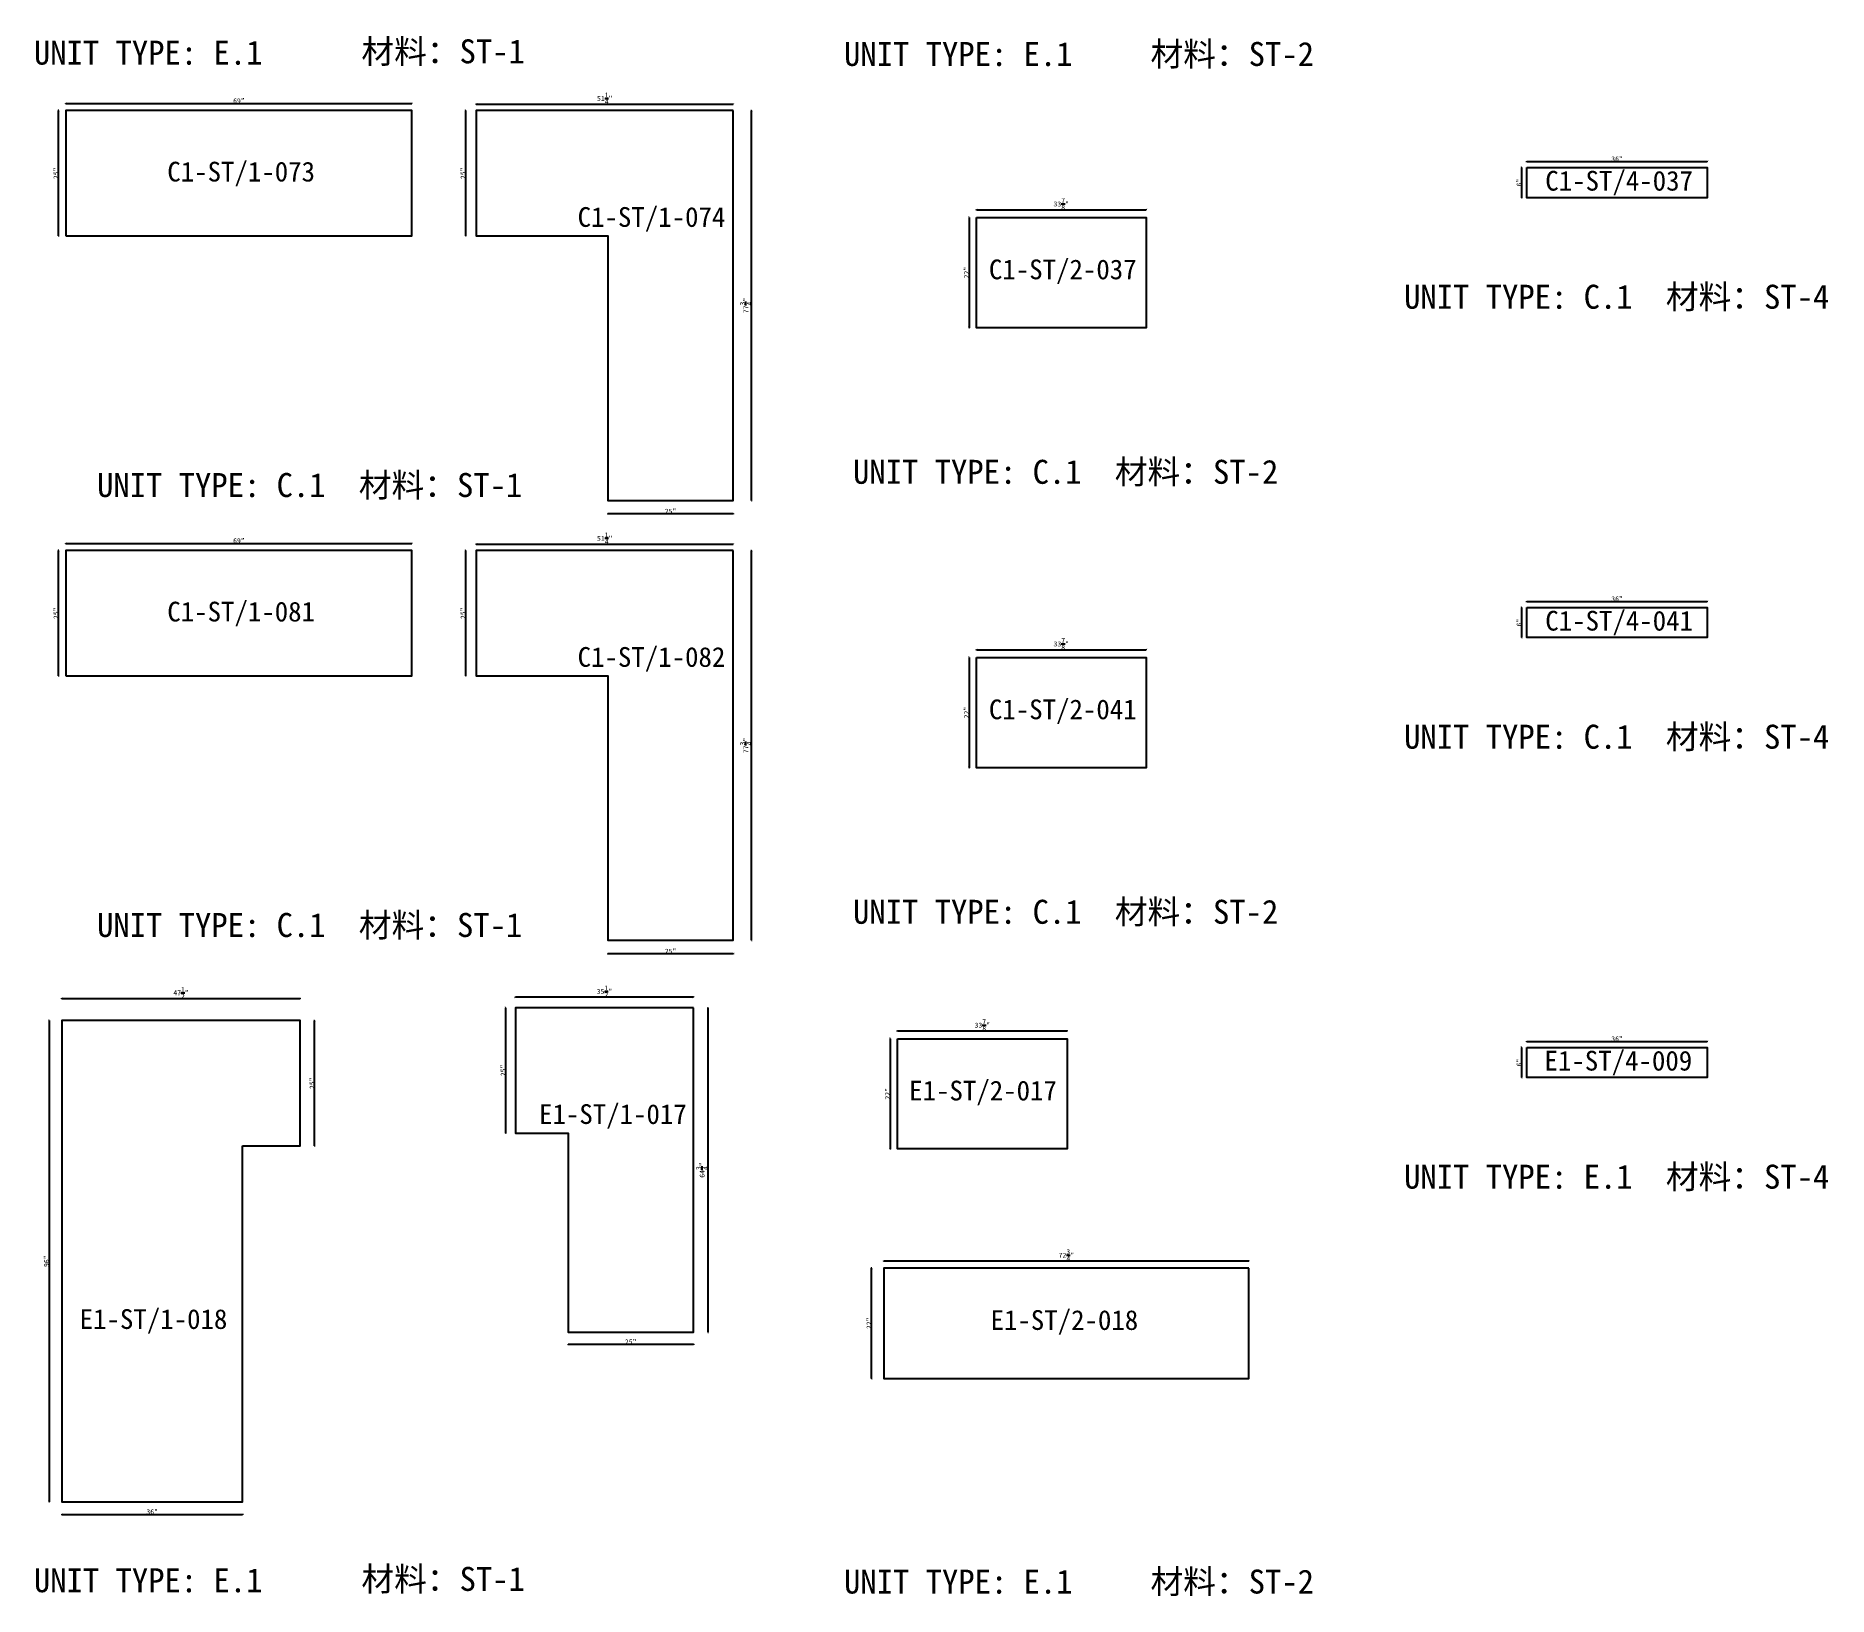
# Model space of a CAD drawing. Header units: millimetres. Extents: x -46962 to 137822, y -48342 to 2116.
# Drawn here: x -46822 to -37741, y -27207 to -19300 of the extents above; entities that cross this region are included whole.
import ezdxf
from ezdxf.enums import TextEntityAlignment as Align

# ---------------------------------------------------------------- set-up
doc = ezdxf.new("R2010")
doc.units = ezdxf.units.MM
doc.layers.add('COUNTERTOP_NUMBER', color=3, linetype='Continuous')
doc.layers.add('COUNTERTOPS', color=7, linetype='Continuous')
doc.styles.add('样式 1', font='')
doc.styles.get('样式 1').set_extended_font_data('NSimSun')
doc.dimstyles.new('副本 ISO-25', dxfattribs={"dimtxt": 25, "dimasz": 10, "dimexe": 1.5, "dimexo": 0.5, "dimtad": 1, "dimlfac": 0.03937, "dimlunit": 5, "dimtxsty": '样式 1', "dimblk": 'ARCHTICK', "dimcen": 2.5, "dimclrd": 256, "dimclrt": 1, "dimazin": 3, "dimtfac": 1, "dimtmove": 0, "dimatfit": 3, "dimfxlon": 1})

msp = doc.modelspace()

# ---------------------------------------------------------------- texts
at = {"style": '样式 1'}
for s, p in [('UNIT TYPE: E.1', (-46831.71, -19445.566)), ('材料：ST-1', (-45172.423, -19438.911)), ('UNIT TYPE: E.1', (-42727.3, -19452.343)), ('材料：ST-2', (-41174.575, -19452.343)), ('UNIT TYPE: C.1', (-39889.784, -20682.594)), ('材料：ST-4', (-38563.503, -20682.594)), ('UNIT TYPE: C.1', (-46511.744, -21636.725)), ('材料：ST-1', (-45185.463, -21636.725)), ('UNIT TYPE: C.1', (-42681.658, -21569.772)), ('材料：ST-2', (-41355.377, -21569.772)), ('UNIT TYPE: C.1', (-39889.784, -22912.161)), ('材料：ST-4', (-38563.503, -22912.161)), ('UNIT TYPE: C.1', (-42681.658, -23799.339)), ('材料：ST-2', (-41355.377, -23799.339)), ('UNIT TYPE: C.1', (-46511.744, -23866.292)), ('材料：ST-1', (-45185.463, -23866.292)), ('UNIT TYPE: E.1', (-39889.784, -25141.728)), ('材料：ST-4', (-38563.503, -25141.728)), ('材料：ST-1', (-45172.423, -27180.101)), ('材料：ST-2', (-41174.575, -27193.534)), ('UNIT TYPE: E.1', (-46831.71, -27186.756)), ('UNIT TYPE: E.1', (-42727.3, -27193.534))]:
    msp.add_text(s, height=121.5865, dxfattribs=at).set_placement(p)
at = {"layer": 'COUNTERTOP_NUMBER', "color": 3, "style": '样式 1'}
for s, p in [('C1-ST/1-073', (-45781.553, -19987.796)), ('C1-ST/4-037', (-38800.229, -20034.006)), ('C1-ST/1-074', (-43702.658, -20217.646)), ('C1-ST/2-037', (-41619.024, -20483.138)), ('C1-ST/1-081', (-45781.553, -22217.363)), ('C1-ST/4-041', (-38800.229, -22263.573)), ('C1-ST/1-082', (-43702.658, -22447.213)), ('C1-ST/2-041', (-41619.024, -22712.705)), ('E1-ST/4-009', (-38804.083, -24493.14)), ('E1-ST/2-017', (-42022.959, -24644.511)), ('E1-ST/1-017', (-43898.152, -24763.731)), ('E1-ST/1-018', (-46225.668, -25802.438)), ('E1-ST/2-018', (-41610.856, -25807.407))]:
    msp.add_text(s, height=100, dxfattribs=at).set_placement(p, align=Align.MIDDLE_CENTER)

# ---------------------------------------------------------------- blocks, each defined once
blk = doc.blocks.new('_ArchTick')
at = {"color": 0, "linetype": 'ByBlock', "const_width": 0.15}
blk.add_lwpolyline([(-0.5, -0.5), (0.5, 0.5)], dxfattribs=at)
blk = doc.blocks.new('*D98')
at = {"color": 0, "lineweight": -2, "transparency": 16777216}
for p, q in [((-46705.4, -19678.6), (-46707.9, -19678.6)), ((-46705.4, -20313.6), (-46707.9, -20313.6))]:
    blk.add_line(p, q, dxfattribs=at)
at = {"lineweight": -2, "transparency": 16777216}
blk.add_line((-46706.4, -20313.6), (-46706.4, -19678.6), dxfattribs=at)
at = {"layer": 'Defpoints', "color": 0, "transparency": 16777216}
for p in [(-46706.4, -19678.6), (-46669.4, -19678.6), (-46669.4, -20313.6)]:
    blk.add_point(p, dxfattribs=at)
at = {"lineweight": -2, "transparency": 16777216, "xscale": 10, "yscale": 10, "zscale": 10}
for p, rotation in [((-46706.4, -19678.6), 90), ((-46706.4, -20313.6), 270)]:
    blk.add_blockref('_ArchTick', p, dxfattribs=dict(at, rotation=rotation))
at = {"color": 1, "transparency": 16777216, "insert": (-46719.5, -19996.1), "char_height": 25, "attachment_point": 5, "rotation": 90, "style": '样式 1'}
blk.add_mtext('\\A1;25"', dxfattribs=at)
blk = doc.blocks.new('*D99')
at = {"color": 0, "lineweight": -2, "transparency": 16777216}
for p, q in [((-46669.4, -19643.3), (-46669.4, -19640.8)), ((-44916.8, -19643.3), (-44916.8, -19640.8))]:
    blk.add_line(p, q, dxfattribs=at)
at = {"lineweight": -2, "transparency": 16777216}
blk.add_line((-46669.4, -19642.3), (-44916.8, -19642.3), dxfattribs=at)
at = {"layer": 'Defpoints', "color": 0, "transparency": 16777216}
for p in [(-46669.4, -19678.6), (-44916.8, -19642.3), (-44916.8, -19678.6)]:
    blk.add_point(p, dxfattribs=at)
at = {"lineweight": -2, "transparency": 16777216, "xscale": 10, "yscale": 10, "zscale": 10, "rotation": 180}
blk.add_blockref('_ArchTick', (-46669.4, -19642.3), dxfattribs=at)
at = {"lineweight": -2, "transparency": 16777216, "xscale": 10, "yscale": 10, "zscale": 10}
blk.add_blockref('_ArchTick', (-44916.8, -19642.3), dxfattribs=at)
at = {"color": 1, "transparency": 16777216, "insert": (-45793.1, -19629.2), "char_height": 25, "attachment_point": 5, "style": '样式 1'}
blk.add_mtext('\\A1;69"', dxfattribs=at)
blk = doc.blocks.new('*D94')
at = {"color": 0, "lineweight": -2, "transparency": 16777216}
for p, q in [((-44590.5, -19646.5), (-44590.5, -19644)), ((-43288.8, -19646.5), (-43288.8, -19644))]:
    blk.add_line(p, q, dxfattribs=at)
at = {"lineweight": -2, "transparency": 16777216}
blk.add_line((-44590.5, -19645.5), (-43288.8, -19645.5), dxfattribs=at)
at = {"layer": 'Defpoints', "color": 0, "transparency": 16777216}
for p in [(-44590.5, -19678.6), (-43288.8, -19645.5), (-43288.8, -19678.6)]:
    blk.add_point(p, dxfattribs=at)
at = {"lineweight": -2, "transparency": 16777216, "xscale": 10, "yscale": 10, "zscale": 10, "rotation": 180}
blk.add_blockref('_ArchTick', (-44590.5, -19645.5), dxfattribs=at)
at = {"lineweight": -2, "transparency": 16777216, "xscale": 10, "yscale": 10, "zscale": 10}
blk.add_blockref('_ArchTick', (-43288.8, -19645.5), dxfattribs=at)
at = {"color": 1, "transparency": 16777216, "insert": (-43939.6, -19616.5), "char_height": 25, "attachment_point": 5, "style": '样式 1'}
blk.add_mtext('\\A1;51{\\H1x;\\S1/4;}"', dxfattribs=at)
blk = doc.blocks.new('*D95')
at = {"color": 0, "lineweight": -2, "transparency": 16777216}
for p, q in [((-44643, -19678.6), (-44645.5, -19678.6)), ((-44643, -20313.6), (-44645.5, -20313.6))]:
    blk.add_line(p, q, dxfattribs=at)
at = {"lineweight": -2, "transparency": 16777216}
blk.add_line((-44644, -20313.6), (-44644, -19678.6), dxfattribs=at)
at = {"layer": 'Defpoints', "color": 0, "transparency": 16777216}
for p in [(-44644, -19678.6), (-44590.5, -19678.6), (-44590.5, -20313.6)]:
    blk.add_point(p, dxfattribs=at)
at = {"lineweight": -2, "transparency": 16777216, "xscale": 10, "yscale": 10, "zscale": 10}
for p, rotation in [((-44644, -19678.6), 90), ((-44644, -20313.6), 270)]:
    blk.add_blockref('_ArchTick', p, dxfattribs=dict(at, rotation=rotation))
at = {"color": 1, "transparency": 16777216, "insert": (-44657.1, -19996.1), "char_height": 25, "attachment_point": 5, "rotation": 90, "style": '样式 1'}
blk.add_mtext('\\A1;25"', dxfattribs=at)
blk = doc.blocks.new('*D96')
at = {"color": 0, "lineweight": -2, "transparency": 16777216}
for p, q in [((-43923.8, -21720.9), (-43923.8, -21723.4)), ((-43288.8, -21720.9), (-43288.8, -21723.4))]:
    blk.add_line(p, q, dxfattribs=at)
at = {"lineweight": -2, "transparency": 16777216}
blk.add_line((-43288.8, -21721.9), (-43923.8, -21721.9), dxfattribs=at)
at = {"layer": 'Defpoints', "color": 0, "transparency": 16777216}
for p in [(-43923.8, -21653.5), (-43288.8, -21653.5), (-43923.8, -21721.9)]:
    blk.add_point(p, dxfattribs=at)
at = {"lineweight": -2, "transparency": 16777216, "xscale": 10, "yscale": 10, "zscale": 10, "rotation": 180}
blk.add_blockref('_ArchTick', (-43923.8, -21721.9), dxfattribs=at)
at = {"lineweight": -2, "transparency": 16777216, "xscale": 10, "yscale": 10, "zscale": 10}
blk.add_blockref('_ArchTick', (-43288.8, -21721.9), dxfattribs=at)
at = {"color": 1, "transparency": 16777216, "insert": (-43606.3, -21708.8), "char_height": 25, "attachment_point": 5, "style": '样式 1'}
blk.add_mtext('\\A1;25"', dxfattribs=at)
blk = doc.blocks.new('*D97')
at = {"color": 0, "lineweight": -2, "transparency": 16777216}
for p, q in [((-43196.5, -19678.6), (-43194, -19678.6)), ((-43196.5, -21653.5), (-43194, -21653.5))]:
    blk.add_line(p, q, dxfattribs=at)
at = {"lineweight": -2, "transparency": 16777216}
blk.add_line((-43195.5, -21653.5), (-43195.5, -19678.6), dxfattribs=at)
at = {"layer": 'Defpoints', "color": 0, "transparency": 16777216}
for p in [(-43288.8, -19678.6), (-43195.5, -19678.6), (-43288.8, -21653.5)]:
    blk.add_point(p, dxfattribs=at)
at = {"lineweight": -2, "transparency": 16777216, "xscale": 10, "yscale": 10, "zscale": 10}
for p, rotation in [((-43195.5, -19678.6), 90), ((-43195.5, -21653.5), 270)]:
    blk.add_blockref('_ArchTick', p, dxfattribs=dict(at, rotation=rotation))
at = {"color": 1, "transparency": 16777216, "insert": (-43224.6, -20666.1), "char_height": 25, "attachment_point": 5, "rotation": 90, "style": '样式 1'}
blk.add_mtext('\\A1;77{\\H1x;\\S3/4;}"', dxfattribs=at)
blk = doc.blocks.new('*D100')
at = {"color": 0, "lineweight": -2, "transparency": 16777216}
for p, q in [((-42056.9, -20181.7), (-42056.9, -20179.2)), ((-41196.5, -20181.7), (-41196.5, -20179.2))]:
    blk.add_line(p, q, dxfattribs=at)
at = {"lineweight": -2, "transparency": 16777216}
blk.add_line((-42056.9, -20180.7), (-41196.5, -20180.7), dxfattribs=at)
at = {"layer": 'Defpoints', "color": 0, "transparency": 16777216}
for p in [(-42056.9, -20220.2), (-41196.5, -20180.7), (-41196.5, -20220.2)]:
    blk.add_point(p, dxfattribs=at)
at = {"lineweight": -2, "transparency": 16777216, "xscale": 10, "yscale": 10, "zscale": 10, "rotation": 180}
blk.add_blockref('_ArchTick', (-42056.9, -20180.7), dxfattribs=at)
at = {"lineweight": -2, "transparency": 16777216, "xscale": 10, "yscale": 10, "zscale": 10}
blk.add_blockref('_ArchTick', (-41196.5, -20180.7), dxfattribs=at)
at = {"color": 1, "transparency": 16777216, "insert": (-41626.7, -20151.6), "char_height": 25, "attachment_point": 5, "style": '样式 1'}
blk.add_mtext('\\A1;33{\\H1x;\\S7/8;}"', dxfattribs=at)
blk = doc.blocks.new('*D101')
at = {"color": 0, "lineweight": -2, "transparency": 16777216}
for p, q in [((-42092.5, -20220.2), (-42095, -20220.2)), ((-42092.5, -20779), (-42095, -20779))]:
    blk.add_line(p, q, dxfattribs=at)
at = {"lineweight": -2, "transparency": 16777216}
blk.add_line((-42093.5, -20220.2), (-42093.5, -20779), dxfattribs=at)
at = {"layer": 'Defpoints', "color": 0, "transparency": 16777216}
for p in [(-42056.9, -20220.2), (-42093.5, -20779), (-42056.9, -20779)]:
    blk.add_point(p, dxfattribs=at)
at = {"lineweight": -2, "transparency": 16777216, "xscale": 10, "yscale": 10, "zscale": 10}
for p, rotation in [((-42093.5, -20220.2), 90), ((-42093.5, -20779), 270)]:
    blk.add_blockref('_ArchTick', p, dxfattribs=dict(at, rotation=rotation))
at = {"color": 1, "transparency": 16777216, "insert": (-42106.7, -20499.6), "char_height": 25, "attachment_point": 5, "rotation": 90, "style": '样式 1'}
blk.add_mtext('\\A1;22"', dxfattribs=at)
blk = doc.blocks.new('*D102')
at = {"color": 0, "lineweight": -2, "transparency": 16777216}
for p, q in [((-39268.1, -19937.6), (-39268.1, -19935.1)), ((-38353.7, -19937.6), (-38353.7, -19935.1))]:
    blk.add_line(p, q, dxfattribs=at)
at = {"lineweight": -2, "transparency": 16777216}
blk.add_line((-39268.1, -19936.6), (-38353.7, -19936.6), dxfattribs=at)
at = {"layer": 'Defpoints', "color": 0, "transparency": 16777216}
for p in [(-39268.1, -19967.4), (-38353.7, -19936.6), (-38353.7, -19967.4)]:
    blk.add_point(p, dxfattribs=at)
at = {"lineweight": -2, "transparency": 16777216, "xscale": 10, "yscale": 10, "zscale": 10, "rotation": 180}
blk.add_blockref('_ArchTick', (-39268.1, -19936.6), dxfattribs=at)
at = {"lineweight": -2, "transparency": 16777216, "xscale": 10, "yscale": 10, "zscale": 10}
blk.add_blockref('_ArchTick', (-38353.7, -19936.6), dxfattribs=at)
at = {"color": 1, "transparency": 16777216, "insert": (-38810.9, -19923.5), "char_height": 25, "attachment_point": 5, "style": '样式 1'}
blk.add_mtext('\\A1;36"', dxfattribs=at)
blk = doc.blocks.new('*D103')
at = {"color": 0, "lineweight": -2, "transparency": 16777216}
for p, q in [((-39292.9, -19967.4), (-39295.4, -19967.4)), ((-39292.9, -20119.8), (-39295.4, -20119.8))]:
    blk.add_line(p, q, dxfattribs=at)
at = {"lineweight": -2, "transparency": 16777216}
blk.add_line((-39293.9, -20119.8), (-39293.9, -19967.4), dxfattribs=at)
at = {"layer": 'Defpoints', "color": 0, "transparency": 16777216}
for p in [(-39293.9, -19967.4), (-39268.1, -19967.4), (-39268.1, -20119.8)]:
    blk.add_point(p, dxfattribs=at)
at = {"lineweight": -2, "transparency": 16777216, "xscale": 10, "yscale": 10, "zscale": 10}
for p, rotation in [((-39293.9, -19967.4), 90), ((-39293.9, -20119.8), 270)]:
    blk.add_blockref('_ArchTick', p, dxfattribs=dict(at, rotation=rotation))
at = {"color": 1, "transparency": 16777216, "insert": (-39307.1, -20043.6), "char_height": 25, "attachment_point": 5, "rotation": 90, "style": '样式 1'}
blk.add_mtext('\\A1;6"', dxfattribs=at)
blk = doc.blocks.new('*D108')
at = {"color": 0, "lineweight": -2, "transparency": 16777216}
for p, q in [((-46705.4, -21908.2), (-46707.9, -21908.2)), ((-46705.4, -22543.2), (-46707.9, -22543.2))]:
    blk.add_line(p, q, dxfattribs=at)
at = {"lineweight": -2, "transparency": 16777216}
blk.add_line((-46706.4, -22543.2), (-46706.4, -21908.2), dxfattribs=at)
at = {"layer": 'Defpoints', "color": 0, "transparency": 16777216}
for p in [(-46706.4, -21908.2), (-46669.4, -21908.2), (-46669.4, -22543.2)]:
    blk.add_point(p, dxfattribs=at)
at = {"lineweight": -2, "transparency": 16777216, "xscale": 10, "yscale": 10, "zscale": 10}
for p, rotation in [((-46706.4, -21908.2), 90), ((-46706.4, -22543.2), 270)]:
    blk.add_blockref('_ArchTick', p, dxfattribs=dict(at, rotation=rotation))
at = {"color": 1, "transparency": 16777216, "insert": (-46719.5, -22225.7), "char_height": 25, "attachment_point": 5, "rotation": 90, "style": '样式 1'}
blk.add_mtext('\\A1;25"', dxfattribs=at)
blk = doc.blocks.new('*D109')
at = {"color": 0, "lineweight": -2, "transparency": 16777216}
for p, q in [((-46669.4, -21872.9), (-46669.4, -21870.4)), ((-44916.8, -21872.9), (-44916.8, -21870.4))]:
    blk.add_line(p, q, dxfattribs=at)
at = {"lineweight": -2, "transparency": 16777216}
blk.add_line((-46669.4, -21871.9), (-44916.8, -21871.9), dxfattribs=at)
at = {"layer": 'Defpoints', "color": 0, "transparency": 16777216}
for p in [(-44916.8, -21871.9), (-46669.4, -21908.2), (-44916.8, -21908.2)]:
    blk.add_point(p, dxfattribs=at)
at = {"lineweight": -2, "transparency": 16777216, "xscale": 10, "yscale": 10, "zscale": 10, "rotation": 180}
blk.add_blockref('_ArchTick', (-46669.4, -21871.9), dxfattribs=at)
at = {"lineweight": -2, "transparency": 16777216, "xscale": 10, "yscale": 10, "zscale": 10}
blk.add_blockref('_ArchTick', (-44916.8, -21871.9), dxfattribs=at)
at = {"color": 1, "transparency": 16777216, "insert": (-45793.1, -21858.7), "char_height": 25, "attachment_point": 5, "style": '样式 1'}
blk.add_mtext('\\A1;69"', dxfattribs=at)
blk = doc.blocks.new('*D104')
at = {"color": 0, "lineweight": -2, "transparency": 16777216}
for p, q in [((-44590.5, -21876.1), (-44590.5, -21873.6)), ((-43288.8, -21876.1), (-43288.8, -21873.6))]:
    blk.add_line(p, q, dxfattribs=at)
at = {"lineweight": -2, "transparency": 16777216}
blk.add_line((-44590.5, -21875.1), (-43288.8, -21875.1), dxfattribs=at)
at = {"layer": 'Defpoints', "color": 0, "transparency": 16777216}
for p in [(-43288.8, -21875.1), (-44590.5, -21908.2), (-43288.8, -21908.2)]:
    blk.add_point(p, dxfattribs=at)
at = {"lineweight": -2, "transparency": 16777216, "xscale": 10, "yscale": 10, "zscale": 10, "rotation": 180}
blk.add_blockref('_ArchTick', (-44590.5, -21875.1), dxfattribs=at)
at = {"lineweight": -2, "transparency": 16777216, "xscale": 10, "yscale": 10, "zscale": 10}
blk.add_blockref('_ArchTick', (-43288.8, -21875.1), dxfattribs=at)
at = {"color": 1, "transparency": 16777216, "insert": (-43939.6, -21846), "char_height": 25, "attachment_point": 5, "style": '样式 1'}
blk.add_mtext('\\A1;51{\\H1x;\\S1/4;}"', dxfattribs=at)
blk = doc.blocks.new('*D105')
at = {"color": 0, "lineweight": -2, "transparency": 16777216}
for p, q in [((-44643, -21908.2), (-44645.5, -21908.2)), ((-44643, -22543.2), (-44645.5, -22543.2))]:
    blk.add_line(p, q, dxfattribs=at)
at = {"lineweight": -2, "transparency": 16777216}
blk.add_line((-44644, -22543.2), (-44644, -21908.2), dxfattribs=at)
at = {"layer": 'Defpoints', "color": 0, "transparency": 16777216}
for p in [(-44644, -21908.2), (-44590.5, -21908.2), (-44590.5, -22543.2)]:
    blk.add_point(p, dxfattribs=at)
at = {"lineweight": -2, "transparency": 16777216, "xscale": 10, "yscale": 10, "zscale": 10}
for p, rotation in [((-44644, -21908.2), 90), ((-44644, -22543.2), 270)]:
    blk.add_blockref('_ArchTick', p, dxfattribs=dict(at, rotation=rotation))
at = {"color": 1, "transparency": 16777216, "insert": (-44657.1, -22225.7), "char_height": 25, "attachment_point": 5, "rotation": 90, "style": '样式 1'}
blk.add_mtext('\\A1;25"', dxfattribs=at)
blk = doc.blocks.new('*D106')
at = {"color": 0, "lineweight": -2, "transparency": 16777216}
for p, q in [((-43923.8, -23950.5), (-43923.8, -23953)), ((-43288.8, -23950.5), (-43288.8, -23953))]:
    blk.add_line(p, q, dxfattribs=at)
at = {"lineweight": -2, "transparency": 16777216}
blk.add_line((-43288.8, -23951.5), (-43923.8, -23951.5), dxfattribs=at)
at = {"layer": 'Defpoints', "color": 0, "transparency": 16777216}
for p in [(-43923.8, -23883), (-43923.8, -23951.5), (-43288.8, -23883)]:
    blk.add_point(p, dxfattribs=at)
at = {"lineweight": -2, "transparency": 16777216, "xscale": 10, "yscale": 10, "zscale": 10, "rotation": 180}
blk.add_blockref('_ArchTick', (-43923.8, -23951.5), dxfattribs=at)
at = {"lineweight": -2, "transparency": 16777216, "xscale": 10, "yscale": 10, "zscale": 10}
blk.add_blockref('_ArchTick', (-43288.8, -23951.5), dxfattribs=at)
at = {"color": 1, "transparency": 16777216, "insert": (-43606.3, -23938.3), "char_height": 25, "attachment_point": 5, "style": '样式 1'}
blk.add_mtext('\\A1;25"', dxfattribs=at)
blk = doc.blocks.new('*D107')
at = {"color": 0, "lineweight": -2, "transparency": 16777216}
for p, q in [((-43196.5, -21908.2), (-43194, -21908.2)), ((-43196.5, -23883), (-43194, -23883))]:
    blk.add_line(p, q, dxfattribs=at)
at = {"lineweight": -2, "transparency": 16777216}
blk.add_line((-43195.5, -23883), (-43195.5, -21908.2), dxfattribs=at)
at = {"layer": 'Defpoints', "color": 0, "transparency": 16777216}
for p in [(-43288.8, -21908.2), (-43195.5, -21908.2), (-43288.8, -23883)]:
    blk.add_point(p, dxfattribs=at)
at = {"lineweight": -2, "transparency": 16777216, "xscale": 10, "yscale": 10, "zscale": 10}
for p, rotation in [((-43195.5, -21908.2), 90), ((-43195.5, -23883), 270)]:
    blk.add_blockref('_ArchTick', p, dxfattribs=dict(at, rotation=rotation))
at = {"color": 1, "transparency": 16777216, "insert": (-43224.6, -22895.6), "char_height": 25, "attachment_point": 5, "rotation": 90, "style": '样式 1'}
blk.add_mtext('\\A1;77{\\H1x;\\S3/4;}"', dxfattribs=at)
blk = doc.blocks.new('*D110')
at = {"color": 0, "lineweight": -2, "transparency": 16777216}
for p, q in [((-42056.9, -22411.3), (-42056.9, -22408.8)), ((-41196.5, -22411.3), (-41196.5, -22408.8))]:
    blk.add_line(p, q, dxfattribs=at)
at = {"lineweight": -2, "transparency": 16777216}
blk.add_line((-42056.9, -22410.3), (-41196.5, -22410.3), dxfattribs=at)
at = {"layer": 'Defpoints', "color": 0, "transparency": 16777216}
for p in [(-41196.5, -22410.3), (-42056.9, -22449.7), (-41196.5, -22449.7)]:
    blk.add_point(p, dxfattribs=at)
at = {"lineweight": -2, "transparency": 16777216, "xscale": 10, "yscale": 10, "zscale": 10, "rotation": 180}
blk.add_blockref('_ArchTick', (-42056.9, -22410.3), dxfattribs=at)
at = {"lineweight": -2, "transparency": 16777216, "xscale": 10, "yscale": 10, "zscale": 10}
blk.add_blockref('_ArchTick', (-41196.5, -22410.3), dxfattribs=at)
at = {"color": 1, "transparency": 16777216, "insert": (-41626.7, -22381.2), "char_height": 25, "attachment_point": 5, "style": '样式 1'}
blk.add_mtext('\\A1;33{\\H1x;\\S7/8;}"', dxfattribs=at)
blk = doc.blocks.new('*D111')
at = {"color": 0, "lineweight": -2, "transparency": 16777216}
for p, q in [((-42092.5, -22449.7), (-42095, -22449.7)), ((-42092.5, -23008.5), (-42095, -23008.5))]:
    blk.add_line(p, q, dxfattribs=at)
at = {"lineweight": -2, "transparency": 16777216}
blk.add_line((-42093.5, -22449.7), (-42093.5, -23008.5), dxfattribs=at)
at = {"layer": 'Defpoints', "color": 0, "transparency": 16777216}
for p in [(-42056.9, -22449.7), (-42093.5, -23008.5), (-42056.9, -23008.5)]:
    blk.add_point(p, dxfattribs=at)
at = {"lineweight": -2, "transparency": 16777216, "xscale": 10, "yscale": 10, "zscale": 10}
for p, rotation in [((-42093.5, -22449.7), 90), ((-42093.5, -23008.5), 270)]:
    blk.add_blockref('_ArchTick', p, dxfattribs=dict(at, rotation=rotation))
at = {"color": 1, "transparency": 16777216, "insert": (-42106.7, -22729.1), "char_height": 25, "attachment_point": 5, "rotation": 90, "style": '样式 1'}
blk.add_mtext('\\A1;22"', dxfattribs=at)
blk = doc.blocks.new('*D112')
at = {"color": 0, "lineweight": -2, "transparency": 16777216}
for p, q in [((-39268.1, -22167.2), (-39268.1, -22164.7)), ((-38353.7, -22167.2), (-38353.7, -22164.7))]:
    blk.add_line(p, q, dxfattribs=at)
at = {"lineweight": -2, "transparency": 16777216}
blk.add_line((-39268.1, -22166.2), (-38353.7, -22166.2), dxfattribs=at)
at = {"layer": 'Defpoints', "color": 0, "transparency": 16777216}
for p in [(-39268.1, -22197), (-38353.7, -22166.2), (-38353.7, -22197)]:
    blk.add_point(p, dxfattribs=at)
at = {"lineweight": -2, "transparency": 16777216, "xscale": 10, "yscale": 10, "zscale": 10, "rotation": 180}
blk.add_blockref('_ArchTick', (-39268.1, -22166.2), dxfattribs=at)
at = {"lineweight": -2, "transparency": 16777216, "xscale": 10, "yscale": 10, "zscale": 10}
blk.add_blockref('_ArchTick', (-38353.7, -22166.2), dxfattribs=at)
at = {"color": 1, "transparency": 16777216, "insert": (-38810.9, -22153), "char_height": 25, "attachment_point": 5, "style": '样式 1'}
blk.add_mtext('\\A1;36"', dxfattribs=at)
blk = doc.blocks.new('*D113')
at = {"color": 0, "lineweight": -2, "transparency": 16777216}
for p, q in [((-39292.9, -22197), (-39295.4, -22197)), ((-39292.9, -22349.4), (-39295.4, -22349.4))]:
    blk.add_line(p, q, dxfattribs=at)
at = {"lineweight": -2, "transparency": 16777216}
blk.add_line((-39293.9, -22349.4), (-39293.9, -22197), dxfattribs=at)
at = {"layer": 'Defpoints', "color": 0, "transparency": 16777216}
for p in [(-39293.9, -22197), (-39268.1, -22197), (-39268.1, -22349.4)]:
    blk.add_point(p, dxfattribs=at)
at = {"lineweight": -2, "transparency": 16777216, "xscale": 10, "yscale": 10, "zscale": 10}
for p, rotation in [((-39293.9, -22197), 90), ((-39293.9, -22349.4), 270)]:
    blk.add_blockref('_ArchTick', p, dxfattribs=dict(at, rotation=rotation))
at = {"color": 1, "transparency": 16777216, "insert": (-39307.1, -22273.2), "char_height": 25, "attachment_point": 5, "rotation": 90, "style": '样式 1'}
blk.add_mtext('\\A1;6"', dxfattribs=at)
blk = doc.blocks.new('*D124')
at = {"color": 0, "lineweight": -2, "transparency": 16777216}
for p, q in [((-44392.2, -24171.9), (-44392.2, -24169.4)), ((-43490.5, -24171.9), (-43490.5, -24169.4))]:
    blk.add_line(p, q, dxfattribs=at)
at = {"lineweight": -2, "transparency": 16777216}
blk.add_line((-43490.5, -24170.9), (-44392.2, -24170.9), dxfattribs=at)
at = {"layer": 'Defpoints', "color": 0, "transparency": 16777216}
for p in [(-44392.2, -24170.9), (-44392.2, -24224.9), (-43490.5, -24224.9)]:
    blk.add_point(p, dxfattribs=at)
at = {"lineweight": -2, "transparency": 16777216, "xscale": 10, "yscale": 10, "zscale": 10, "rotation": 180}
blk.add_blockref('_ArchTick', (-44392.2, -24170.9), dxfattribs=at)
at = {"lineweight": -2, "transparency": 16777216, "xscale": 10, "yscale": 10, "zscale": 10}
blk.add_blockref('_ArchTick', (-43490.5, -24170.9), dxfattribs=at)
at = {"color": 1, "transparency": 16777216, "insert": (-43941.3, -24141.9), "char_height": 25, "attachment_point": 5, "style": '样式 1'}
blk.add_mtext('\\A1;35{\\H1x;\\S1/2;}"', dxfattribs=at)
blk = doc.blocks.new('*D125')
at = {"color": 0, "lineweight": -2, "transparency": 16777216}
for p, q in [((-43418, -24224.9), (-43415.5, -24224.9)), ((-43418, -25869.6), (-43415.5, -25869.6))]:
    blk.add_line(p, q, dxfattribs=at)
at = {"lineweight": -2, "transparency": 16777216}
blk.add_line((-43417, -24224.9), (-43417, -25869.6), dxfattribs=at)
at = {"layer": 'Defpoints', "color": 0, "transparency": 16777216}
for p in [(-43490.5, -24224.9), (-43490.5, -25869.6), (-43417, -25869.6)]:
    blk.add_point(p, dxfattribs=at)
at = {"lineweight": -2, "transparency": 16777216, "xscale": 10, "yscale": 10, "zscale": 10}
for p, rotation in [((-43417, -24224.9), 90), ((-43417, -25869.6), 270)]:
    blk.add_blockref('_ArchTick', p, dxfattribs=dict(at, rotation=rotation))
at = {"color": 1, "transparency": 16777216, "insert": (-43446.1, -25047.2), "char_height": 25, "attachment_point": 5, "rotation": 90, "style": '样式 1'}
blk.add_mtext('\\A1;64{\\H1x;\\S3/4;}"', dxfattribs=at)
blk = doc.blocks.new('*D126')
at = {"color": 0, "lineweight": -2, "transparency": 16777216}
for p, q in [((-44125.5, -25929.8), (-44125.5, -25932.3)), ((-43490.5, -25929.8), (-43490.5, -25932.3))]:
    blk.add_line(p, q, dxfattribs=at)
at = {"lineweight": -2, "transparency": 16777216}
blk.add_line((-43490.5, -25930.8), (-44125.5, -25930.8), dxfattribs=at)
at = {"layer": 'Defpoints', "color": 0, "transparency": 16777216}
for p in [(-44125.5, -25869.6), (-43490.5, -25869.6), (-44125.5, -25930.8)]:
    blk.add_point(p, dxfattribs=at)
at = {"lineweight": -2, "transparency": 16777216, "xscale": 10, "yscale": 10, "zscale": 10, "rotation": 180}
blk.add_blockref('_ArchTick', (-44125.5, -25930.8), dxfattribs=at)
at = {"lineweight": -2, "transparency": 16777216, "xscale": 10, "yscale": 10, "zscale": 10}
blk.add_blockref('_ArchTick', (-43490.5, -25930.8), dxfattribs=at)
at = {"color": 1, "transparency": 16777216, "insert": (-43808, -25917.7), "char_height": 25, "attachment_point": 5, "style": '样式 1'}
blk.add_mtext('\\A1;25"', dxfattribs=at)
blk = doc.blocks.new('*D127')
at = {"color": 0, "lineweight": -2, "transparency": 16777216}
for p, q in [((-44440.2, -24224.9), (-44442.7, -24224.9)), ((-44440.2, -24859.9), (-44442.7, -24859.9))]:
    blk.add_line(p, q, dxfattribs=at)
at = {"lineweight": -2, "transparency": 16777216}
blk.add_line((-44441.2, -24859.9), (-44441.2, -24224.9), dxfattribs=at)
at = {"layer": 'Defpoints', "color": 0, "transparency": 16777216}
for p in [(-44441.2, -24224.9), (-44392.2, -24224.9), (-44392.2, -24859.9)]:
    blk.add_point(p, dxfattribs=at)
at = {"lineweight": -2, "transparency": 16777216, "xscale": 10, "yscale": 10, "zscale": 10}
for p, rotation in [((-44441.2, -24224.9), 90), ((-44441.2, -24859.9), 270)]:
    blk.add_blockref('_ArchTick', p, dxfattribs=dict(at, rotation=rotation))
at = {"color": 1, "transparency": 16777216, "insert": (-44454.3, -24542.4), "char_height": 25, "attachment_point": 5, "rotation": 90, "style": '样式 1'}
blk.add_mtext('\\A1;25"', dxfattribs=at)
blk = doc.blocks.new('*D114')
at = {"color": 0, "lineweight": -2, "transparency": 16777216}
for p, q in [((-46689.7, -24179.1), (-46689.7, -24176.6)), ((-45483.2, -24179.1), (-45483.2, -24176.6))]:
    blk.add_line(p, q, dxfattribs=at)
at = {"lineweight": -2, "transparency": 16777216}
blk.add_line((-46689.7, -24178.1), (-45483.2, -24178.1), dxfattribs=at)
at = {"layer": 'Defpoints', "color": 0, "transparency": 16777216}
for p in [(-45483.2, -24178.1), (-46689.7, -24289.9), (-45483.2, -24289.9)]:
    blk.add_point(p, dxfattribs=at)
at = {"lineweight": -2, "transparency": 16777216, "xscale": 10, "yscale": 10, "zscale": 10, "rotation": 180}
blk.add_blockref('_ArchTick', (-46689.7, -24178.1), dxfattribs=at)
at = {"lineweight": -2, "transparency": 16777216, "xscale": 10, "yscale": 10, "zscale": 10}
blk.add_blockref('_ArchTick', (-45483.2, -24178.1), dxfattribs=at)
at = {"color": 1, "transparency": 16777216, "insert": (-46086.4, -24149.1), "char_height": 25, "attachment_point": 5, "style": '样式 1'}
blk.add_mtext('\\A1;47{\\H1x;\\S1/2;}"', dxfattribs=at)
blk = doc.blocks.new('*D115')
at = {"color": 0, "lineweight": -2, "transparency": 16777216}
for p, q in [((-46753.9, -24289.9), (-46756.4, -24289.9)), ((-46753.9, -26728.3), (-46756.4, -26728.3))]:
    blk.add_line(p, q, dxfattribs=at)
at = {"lineweight": -2, "transparency": 16777216}
blk.add_line((-46754.9, -24289.9), (-46754.9, -26728.3), dxfattribs=at)
at = {"layer": 'Defpoints', "color": 0, "transparency": 16777216}
for p in [(-46689.7, -24289.9), (-46754.9, -26728.3), (-46689.7, -26728.3)]:
    blk.add_point(p, dxfattribs=at)
at = {"lineweight": -2, "transparency": 16777216, "xscale": 10, "yscale": 10, "zscale": 10}
for p, rotation in [((-46754.9, -24289.9), 90), ((-46754.9, -26728.3), 270)]:
    blk.add_blockref('_ArchTick', p, dxfattribs=dict(at, rotation=rotation))
at = {"color": 1, "transparency": 16777216, "insert": (-46768, -25509.1), "char_height": 25, "attachment_point": 5, "rotation": 90, "style": '样式 1'}
blk.add_mtext('\\A1;96"', dxfattribs=at)
blk = doc.blocks.new('*D116')
at = {"color": 0, "lineweight": -2, "transparency": 16777216}
for p, q in [((-46689.7, -26791.5), (-46689.7, -26794)), ((-45775.3, -26791.5), (-45775.3, -26794))]:
    blk.add_line(p, q, dxfattribs=at)
at = {"lineweight": -2, "transparency": 16777216}
blk.add_line((-46689.7, -26792.5), (-45775.3, -26792.5), dxfattribs=at)
at = {"layer": 'Defpoints', "color": 0, "transparency": 16777216}
for p in [(-46689.7, -26728.3), (-45775.3, -26728.3), (-45775.3, -26792.5)]:
    blk.add_point(p, dxfattribs=at)
at = {"lineweight": -2, "transparency": 16777216, "xscale": 10, "yscale": 10, "zscale": 10, "rotation": 180}
blk.add_blockref('_ArchTick', (-46689.7, -26792.5), dxfattribs=at)
at = {"lineweight": -2, "transparency": 16777216, "xscale": 10, "yscale": 10, "zscale": 10}
blk.add_blockref('_ArchTick', (-45775.3, -26792.5), dxfattribs=at)
at = {"color": 1, "transparency": 16777216, "insert": (-46232.5, -26779.3), "char_height": 25, "attachment_point": 5, "style": '样式 1'}
blk.add_mtext('\\A1;36"', dxfattribs=at)
blk = doc.blocks.new('*D117')
at = {"color": 0, "lineweight": -2, "transparency": 16777216}
for p, q in [((-45410.2, -24289.9), (-45407.7, -24289.9)), ((-45410.2, -24924.9), (-45407.7, -24924.9))]:
    blk.add_line(p, q, dxfattribs=at)
at = {"lineweight": -2, "transparency": 16777216}
blk.add_line((-45409.2, -24924.9), (-45409.2, -24289.9), dxfattribs=at)
at = {"layer": 'Defpoints', "color": 0, "transparency": 16777216}
for p in [(-45483.2, -24289.9), (-45409.2, -24289.9), (-45483.2, -24924.9)]:
    blk.add_point(p, dxfattribs=at)
at = {"lineweight": -2, "transparency": 16777216, "xscale": 10, "yscale": 10, "zscale": 10}
for p, rotation in [((-45409.2, -24289.9), 90), ((-45409.2, -24924.9), 270)]:
    blk.add_blockref('_ArchTick', p, dxfattribs=dict(at, rotation=rotation))
at = {"color": 1, "transparency": 16777216, "insert": (-45422.3, -24607.4), "char_height": 25, "attachment_point": 5, "rotation": 90, "style": '样式 1'}
blk.add_mtext('\\A1;25"', dxfattribs=at)
blk = doc.blocks.new('*D118')
at = {"color": 0, "lineweight": -2, "transparency": 16777216}
for p, q in [((-42457, -24343.1), (-42457, -24340.6)), ((-41596.5, -24343.1), (-41596.5, -24340.6))]:
    blk.add_line(p, q, dxfattribs=at)
at = {"lineweight": -2, "transparency": 16777216}
blk.add_line((-42457, -24342.1), (-41596.5, -24342.1), dxfattribs=at)
at = {"layer": 'Defpoints', "color": 0, "transparency": 16777216}
for p in [(-42457, -24381.5), (-41596.5, -24342.1), (-41596.5, -24381.5)]:
    blk.add_point(p, dxfattribs=at)
at = {"lineweight": -2, "transparency": 16777216, "xscale": 10, "yscale": 10, "zscale": 10, "rotation": 180}
blk.add_blockref('_ArchTick', (-42457, -24342.1), dxfattribs=at)
at = {"lineweight": -2, "transparency": 16777216, "xscale": 10, "yscale": 10, "zscale": 10}
blk.add_blockref('_ArchTick', (-41596.5, -24342.1), dxfattribs=at)
at = {"color": 1, "transparency": 16777216, "insert": (-42026.8, -24313), "char_height": 25, "attachment_point": 5, "style": '样式 1'}
blk.add_mtext('\\A1;33{\\H1x;\\S7/8;}"', dxfattribs=at)
blk = doc.blocks.new('*D119')
at = {"color": 0, "lineweight": -2, "transparency": 16777216}
for p, q in [((-42492.6, -24381.5), (-42495.1, -24381.5)), ((-42492.6, -24940.3), (-42495.1, -24940.3))]:
    blk.add_line(p, q, dxfattribs=at)
at = {"lineweight": -2, "transparency": 16777216}
blk.add_line((-42493.6, -24381.5), (-42493.6, -24940.3), dxfattribs=at)
at = {"layer": 'Defpoints', "color": 0, "transparency": 16777216}
for p in [(-42457, -24381.5), (-42493.6, -24940.3), (-42457, -24940.3)]:
    blk.add_point(p, dxfattribs=at)
at = {"lineweight": -2, "transparency": 16777216, "xscale": 10, "yscale": 10, "zscale": 10}
for p, rotation in [((-42493.6, -24381.5), 90), ((-42493.6, -24940.3), 270)]:
    blk.add_blockref('_ArchTick', p, dxfattribs=dict(at, rotation=rotation))
at = {"color": 1, "transparency": 16777216, "insert": (-42506.7, -24660.9), "char_height": 25, "attachment_point": 5, "rotation": 90, "style": '样式 1'}
blk.add_mtext('\\A1;22"', dxfattribs=at)
blk = doc.blocks.new('*D120')
at = {"color": 0, "lineweight": -2, "transparency": 16777216}
for p, q in [((-42524.9, -25509), (-42524.9, -25506.5)), ((-40677, -25509), (-40677, -25506.5))]:
    blk.add_line(p, q, dxfattribs=at)
at = {"lineweight": -2, "transparency": 16777216}
blk.add_line((-42524.9, -25508), (-40677, -25508), dxfattribs=at)
at = {"layer": 'Defpoints', "color": 0, "transparency": 16777216}
for p in [(-40677, -25508), (-42524.9, -25544.4), (-40677, -25544.4)]:
    blk.add_point(p, dxfattribs=at)
at = {"lineweight": -2, "transparency": 16777216, "xscale": 10, "yscale": 10, "zscale": 10, "rotation": 180}
blk.add_blockref('_ArchTick', (-42524.9, -25508), dxfattribs=at)
at = {"lineweight": -2, "transparency": 16777216, "xscale": 10, "yscale": 10, "zscale": 10}
blk.add_blockref('_ArchTick', (-40677, -25508), dxfattribs=at)
at = {"color": 1, "transparency": 16777216, "insert": (-41600.9, -25478.9), "char_height": 25, "attachment_point": 5, "style": '样式 1'}
blk.add_mtext('\\A1;72{\\H1x;\\S3/4;}"', dxfattribs=at)
blk = doc.blocks.new('*D121')
at = {"color": 0, "lineweight": -2, "transparency": 16777216}
for p, q in [((-42586.5, -25544.4), (-42589, -25544.4)), ((-42586.5, -26103.2), (-42589, -26103.2))]:
    blk.add_line(p, q, dxfattribs=at)
at = {"lineweight": -2, "transparency": 16777216}
blk.add_line((-42587.5, -26103.2), (-42587.5, -25544.4), dxfattribs=at)
at = {"layer": 'Defpoints', "color": 0, "transparency": 16777216}
for p in [(-42587.5, -25544.4), (-42524.9, -25544.4), (-42524.9, -26103.2)]:
    blk.add_point(p, dxfattribs=at)
at = {"lineweight": -2, "transparency": 16777216, "xscale": 10, "yscale": 10, "zscale": 10}
for p, rotation in [((-42587.5, -25544.4), 90), ((-42587.5, -26103.2), 270)]:
    blk.add_blockref('_ArchTick', p, dxfattribs=dict(at, rotation=rotation))
at = {"color": 1, "transparency": 16777216, "insert": (-42600.7, -25823.8), "char_height": 25, "attachment_point": 5, "rotation": 90, "style": '样式 1'}
blk.add_mtext('\\A1;22"', dxfattribs=at)
blk = doc.blocks.new('*D122')
at = {"color": 0, "lineweight": -2, "transparency": 16777216}
for p, q in [((-39268.1, -24396.7), (-39268.1, -24394.2)), ((-38353.7, -24396.7), (-38353.7, -24394.2))]:
    blk.add_line(p, q, dxfattribs=at)
at = {"lineweight": -2, "transparency": 16777216}
blk.add_line((-39268.1, -24395.7), (-38353.7, -24395.7), dxfattribs=at)
at = {"layer": 'Defpoints', "color": 0, "transparency": 16777216}
for p in [(-39268.1, -24426.6), (-38353.7, -24395.7), (-38353.7, -24426.6)]:
    blk.add_point(p, dxfattribs=at)
at = {"lineweight": -2, "transparency": 16777216, "xscale": 10, "yscale": 10, "zscale": 10, "rotation": 180}
blk.add_blockref('_ArchTick', (-39268.1, -24395.7), dxfattribs=at)
at = {"lineweight": -2, "transparency": 16777216, "xscale": 10, "yscale": 10, "zscale": 10}
blk.add_blockref('_ArchTick', (-38353.7, -24395.7), dxfattribs=at)
at = {"color": 1, "transparency": 16777216, "insert": (-38810.9, -24382.6), "char_height": 25, "attachment_point": 5, "style": '样式 1'}
blk.add_mtext('\\A1;36"', dxfattribs=at)
blk = doc.blocks.new('*D123')
at = {"color": 0, "lineweight": -2, "transparency": 16777216}
for p, q in [((-39292.9, -24426.6), (-39295.4, -24426.6)), ((-39292.9, -24579), (-39295.4, -24579))]:
    blk.add_line(p, q, dxfattribs=at)
at = {"lineweight": -2, "transparency": 16777216}
blk.add_line((-39293.9, -24579), (-39293.9, -24426.6), dxfattribs=at)
at = {"layer": 'Defpoints', "color": 0, "transparency": 16777216}
for p in [(-39293.9, -24426.6), (-39268.1, -24426.6), (-39268.1, -24579)]:
    blk.add_point(p, dxfattribs=at)
at = {"lineweight": -2, "transparency": 16777216, "xscale": 10, "yscale": 10, "zscale": 10}
for p, rotation in [((-39293.9, -24426.6), 90), ((-39293.9, -24579), 270)]:
    blk.add_blockref('_ArchTick', p, dxfattribs=dict(at, rotation=rotation))
at = {"color": 1, "transparency": 16777216, "insert": (-39307.1, -24502.8), "char_height": 25, "attachment_point": 5, "rotation": 90, "style": '样式 1'}
blk.add_mtext('\\A1;6"', dxfattribs=at)

# ---------------------------------------------------------------- dimensions: what is measured, and where the dimension line sits
for base, p1, p2, picture, middle in [((-44916.816, -19642.296), (-46669.416, -19678.626), (-44916.816, -19678.626), '*D99', (-45793.116, -19629.171)), ((-43288.771, -19645.494), (-44590.521, -19678.626), (-43288.771, -19678.626), '*D94', (-43939.646, -19616.47)), ((-38353.692, -19936.601), (-39268.092, -19967.437), (-38353.692, -19967.437), '*D102', (-38810.892, -19923.476)), ((-41196.462, -20180.742), (-42056.887, -20220.168), (-41196.462, -20220.168), '*D100', (-41626.675, -20151.648)), ((-43923.771, -21721.892), (-43288.771, -21653.476), (-43923.771, -21653.476), '*D96', (-43606.271, -21708.767)), ((-44916.816, -21871.863), (-46669.416, -21908.194), (-44916.816, -21908.194), '*D109', (-45793.116, -21858.738)), ((-43288.771, -21875.061), (-44590.521, -21908.194), (-43288.771, -21908.194), '*D104', (-43939.646, -21846.038)), ((-38353.692, -22166.168), (-39268.092, -22197.004), (-38353.692, -22197.004), '*D112', (-38810.892, -22153.043)), ((-41196.462, -22410.309), (-42056.887, -22449.736), (-41196.462, -22449.736), '*D110', (-41626.675, -22381.216)), ((-43923.771, -23951.46), (-43288.771, -23883.044), (-43923.771, -23883.044), '*D106', (-43606.271, -23938.335)), ((-45483.178, -24178.147), (-46689.678, -24289.869), (-45483.178, -24289.869), '*D114', (-46086.428, -24149.123)), ((-44392.161, -24170.94), (-43490.461, -24224.911), (-44392.161, -24224.911), '*D124', (-43941.311, -24141.916)), ((-41596.543, -24342.115), (-42456.968, -24381.542), (-41596.543, -24381.542), '*D118', (-42026.756, -24313.022)), ((-38353.692, -24395.735), (-39268.092, -24426.571), (-38353.692, -24426.571), '*D122', (-38810.892, -24382.61)), ((-40677.015, -25507.978), (-42524.865, -25544.438), (-40677.015, -25544.438), '*D120', (-41600.94, -25478.885)), ((-44125.461, -25930.818), (-43490.461, -25869.561), (-44125.461, -25869.561), '*D126', (-43807.961, -25917.693)), ((-45775.278, -26792.461), (-46689.678, -26728.269), (-45775.278, -26728.269), '*D116', (-46232.478, -26779.336))]:
    dim = msp.add_linear_dim(base=base, p1=p1, p2=p2, dimstyle='副本 ISO-25')
    dim.commit()
    dim.dimension.update_dxf_attribs({"geometry": picture, "text_midpoint": middle})
for base, p1, p2, picture, middle in [((-46706.356, -19678.626), (-46669.416, -20313.626), (-46669.416, -19678.626), '*D98', (-46719.481, -19996.126)), ((-44643.966, -19678.626), (-44590.521, -20313.626), (-44590.521, -19678.626), '*D95', (-44657.091, -19996.126)), ((-43195.549, -19678.626), (-43288.771, -21653.476), (-43288.771, -19678.626), '*D97', (-43224.642, -20666.051)), ((-39293.927, -19967.437), (-39268.092, -20119.837), (-39268.092, -19967.437), '*D103', (-39307.052, -20043.637)), ((-42093.533, -20778.968), (-42056.887, -20220.168), (-42056.887, -20778.968), '*D101', (-42106.658, -20499.568)), ((-46706.356, -21908.194), (-46669.416, -22543.194), (-46669.416, -21908.194), '*D108', (-46719.481, -22225.694)), ((-44643.966, -21908.194), (-44590.521, -22543.194), (-44590.521, -21908.194), '*D105', (-44657.091, -22225.694)), ((-43195.549, -21908.194), (-43288.771, -23883.044), (-43288.771, -21908.194), '*D107', (-43224.642, -22895.619)), ((-39293.927, -22197.004), (-39268.092, -22349.404), (-39268.092, -22197.004), '*D113', (-39307.052, -22273.204)), ((-42093.533, -23008.536), (-42056.887, -22449.736), (-42056.887, -23008.536), '*D111', (-42106.658, -22729.136)), ((-44441.206, -24224.911), (-44392.161, -24859.911), (-44392.161, -24224.911), '*D127', (-44454.331, -24542.411)), ((-43417.021, -25869.561), (-43490.461, -24224.911), (-43490.461, -25869.561), '*D125', (-43446.114, -25047.236)), ((-46754.91, -26728.269), (-46689.678, -24289.869), (-46689.678, -26728.269), '*D115', (-46768.035, -25509.069)), ((-45409.174, -24289.869), (-45483.178, -24924.869), (-45483.178, -24289.869), '*D117', (-45422.299, -24607.369)), ((-42493.614, -24940.342), (-42456.968, -24381.542), (-42456.968, -24940.342), '*D119', (-42506.739, -24660.942)), ((-39293.927, -24426.571), (-39268.092, -24578.971), (-39268.092, -24426.571), '*D123', (-39307.052, -24502.771)), ((-42587.536, -25544.438), (-42524.865, -26103.238), (-42524.865, -25544.438), '*D121', (-42600.661, -25823.838))]:
    dim = msp.add_linear_dim(base=base, p1=p1, p2=p2, angle=90, dimstyle='副本 ISO-25')
    dim.commit()
    dim.dimension.update_dxf_attribs({"geometry": picture, "text_midpoint": middle})

# ---------------------------------------------------------------- linework, layer by layer
at = {"layer": 'COUNTERTOPS'}
for points in [[(-46669.416, -20313.626), (-44916.816, -20313.626), (-44916.816, -19678.626), (-46669.416, -19678.626)], [(-43288.771, -19678.626), (-44590.521, -19678.626), (-44590.521, -20313.626), (-43923.771, -20313.626), (-43923.771, -21653.476), (-43288.771, -21653.476)], [(-39268.092, -19967.437), (-38353.692, -19967.437), (-38353.692, -20119.837), (-39268.092, -20119.837)], [(-42056.887, -20220.168), (-41196.462, -20220.168), (-41196.462, -20778.968), (-42056.887, -20778.968)], [(-46669.416, -22543.194), (-44916.816, -22543.194), (-44916.816, -21908.194), (-46669.416, -21908.194)], [(-43288.771, -21908.194), (-44590.521, -21908.194), (-44590.521, -22543.194), (-43923.771, -22543.194), (-43923.771, -23883.044), (-43288.771, -23883.044)], [(-39268.092, -22197.004), (-38353.692, -22197.004), (-38353.692, -22349.404), (-39268.092, -22349.404)], [(-42056.887, -22449.736), (-41196.462, -22449.736), (-41196.462, -23008.536), (-42056.887, -23008.536)], [(-43490.461, -24224.911), (-44392.161, -24224.911), (-44392.161, -24859.911), (-44125.461, -24859.911), (-44125.461, -25869.561), (-43490.461, -25869.561)], [(-45775.278, -24924.869), (-45483.178, -24924.869), (-45483.178, -24289.869), (-46689.678, -24289.869), (-46689.678, -26728.269), (-45775.278, -26728.269)], [(-42456.968, -24381.542), (-41596.543, -24381.542), (-41596.543, -24940.342), (-42456.968, -24940.342)], [(-39268.092, -24426.571), (-38353.692, -24426.571), (-38353.692, -24578.971), (-39268.092, -24578.971)], [(-40677.015, -25544.438), (-42524.865, -25544.438), (-42524.865, -26103.238), (-40677.015, -26103.238)]]:
    msp.add_lwpolyline(points, close=True, dxfattribs=at)

msp.set_redraw_order([(e.dxf.handle, doc.entitydb.next_handle()) for e in msp.query("TEXT MTEXT ATTDEF DIMENSION ARC_DIMENSION")])  # texts and dimensions are drawn at this point

doc.saveas('drawing.dxf')
